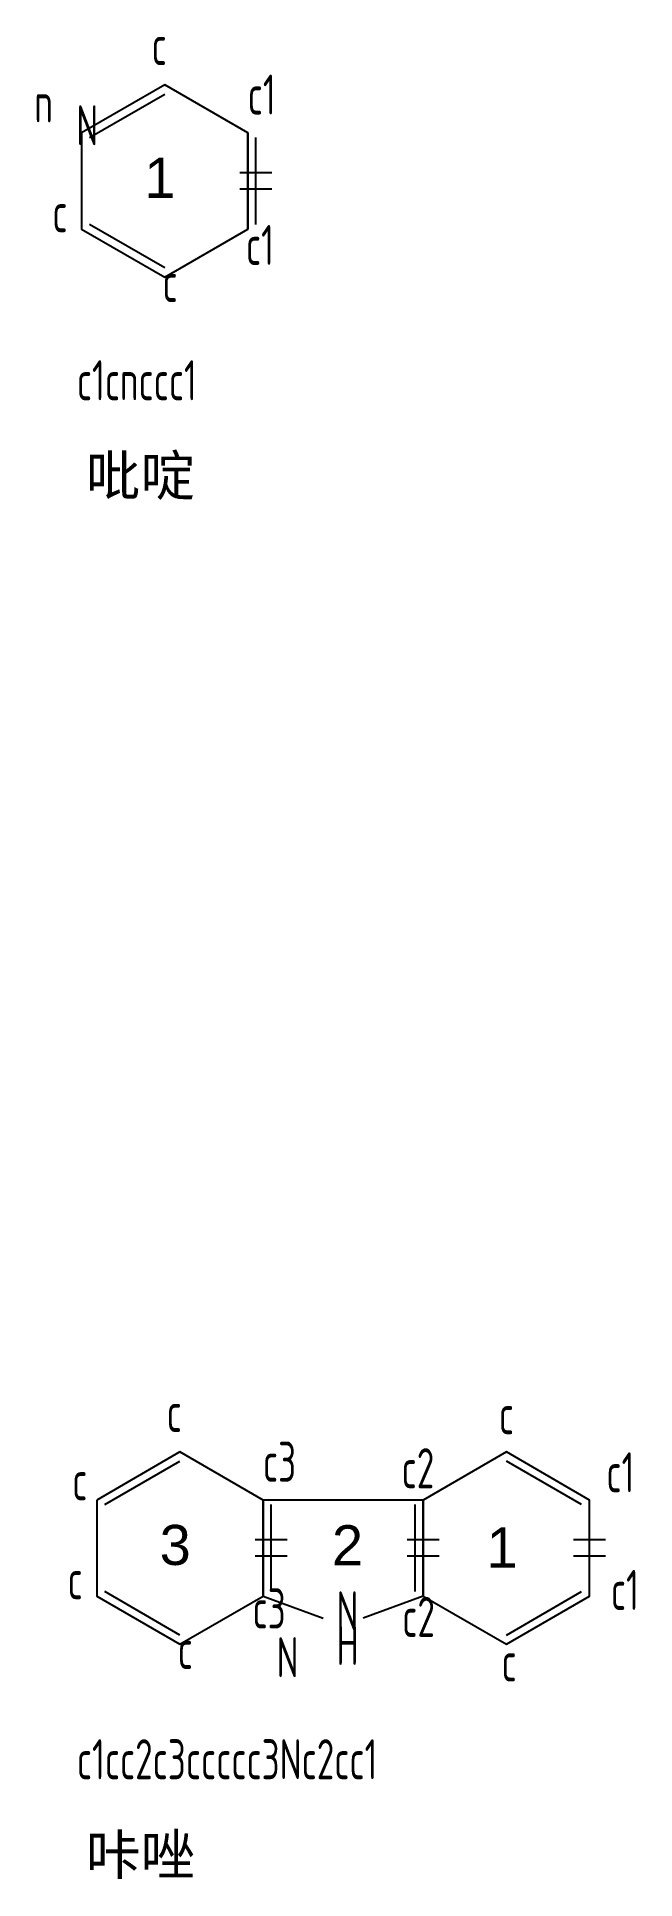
# Model space of a CAD drawing. Header units: millimetres. Extents: x 1948 to 8157, y -969 to 2597.
# Drawn here: x 2255.9 to 2293.3, y 227.6 to 342.5 of the extents above; entities that cross this region are included whole.
import ezdxf

# ---------------------------------------------------------------- set-up
doc = ezdxf.new("R2010")
doc.units = ezdxf.units.MM
doc.linetypes.add('ACAD_ISO07W100', pattern=[3, 0, -3])
doc.layers.add('text', color=7, linetype='ACAD_ISO07W100')
doc.layers.add('打断层', color=30, linetype='Continuous')
doc.styles.get("Standard").update_dxf_attribs({"font": 'arial.ttf'})
doc.styles.add('text', font='hzs.shx', dxfattribs={"width": 0.75, "bigfont": 'hztx.shx'})

msp = doc.modelspace()

# ---------------------------------------------------------------- texts
at = {"color": 1}
for s, p in [('吡啶', (2259, 313.85)), ('咔唑', (2259, 227.83))]:
    msp.add_text(s, height=2.5, dxfattribs=at).set_placement(p)
at = {"layer": 'text', "style": 'text', "width": 0.75}
for s, p in [('c', (2263.11, 340.7)), ('c1', (2269.11, 337.61)), ('c', (2256.91, 330.27)), ('c1', (2269, 328.23)), ('c', (2263.79, 325.92)), ('c1cnccc1', (2258.44, 319.79)), ('c', (2264.05, 255.44)), ('c', (2284.79, 255.3)), ('c3', (2270.06, 252.34)), ('c2', (2278.72, 251.93)), ('c1', (2291.51, 251.68)), ('c', (2258.15, 251.18)), ('c', (2257.86, 245.01)), ('c1', (2291.79, 244.34)), ('c3', (2269.41, 243.19)), ('c2', (2278.76, 242.66)), ('N', (2270.91, 240.14)), ('c', (2264.74, 240.66)), ('c', (2284.96, 239.88)), ('c1cc2c3ccccc3Nc2cc1', (2258.44, 233.78))]:
    msp.add_text(s, height=2.5, dxfattribs=at).set_placement(p)
for s, p in [('n', (2255.79, 337.12)), ('N', (2258.4, 335.69)), ('N', (2274.65, 243)), ('H', (2274.65, 240.92))]:
    msp.add_text(s, height=2.5, rotation=360, dxfattribs=at).set_placement(p)
at = {"layer": 'text'}
for s, p in [('1', (2262.66, 332.42)), ('3', (2263.61, 247.15)), ('2', (2274.37, 247.13)), ('1', (2284.02, 246.99))]:
    msp.add_text(s, height=2.5, dxfattribs=at).set_placement(p)

# ---------------------------------------------------------------- linework, layer by layer
for p, q in [((2280.07, 251.2), (2270.07, 251.2)), ((2270.07, 245.2), (2273.83, 243.84)), ((2280.07, 245.2), (2276.31, 243.84))]:
    msp.add_line(p, q)
for points in [[(2258.73, 336.47), (2258.73, 330.47), (2263.93, 327.47), (2269.12, 330.47), (2269.12, 336.47), (2263.93, 339.47)], [(2259.68, 251.2), (2259.68, 245.2), (2264.87, 242.2), (2270.07, 245.2), (2270.07, 251.2), (2264.87, 254.2)], [(2280.07, 251.2), (2280.07, 245.2), (2285.27, 242.2), (2290.46, 245.2), (2290.46, 251.2), (2285.27, 254.2)]]:
    msp.add_lwpolyline(points, close=True)
for points in [[(2259.23, 336.18), (2263.93, 338.89)], [(2269.12, 336.47), (2269.12, 330.47)], [(2269.62, 330.76), (2269.62, 336.18)], [(2263.93, 328.05), (2259.23, 330.76)], [(2260.18, 250.92), (2264.87, 253.63)], [(2289.96, 250.92), (2285.27, 253.63)], [(2270.07, 251.2), (2270.07, 245.2)], [(2270.57, 245.49), (2270.57, 250.92)], [(2279.57, 245.49), (2279.57, 250.92)], [(2280.07, 245.2), (2280.07, 251.2)], [(2264.87, 242.78), (2260.18, 245.49)], [(2285.27, 242.78), (2289.96, 245.49)]]:
    msp.add_lwpolyline(points)
at = {"layer": '打断层'}
for p, q in [((2268.62, 333.99), (2270.62, 333.99)), ((2268.62, 332.99), (2270.62, 332.99)), ((2269.57, 248.73), (2271.57, 248.73)), ((2279.07, 248.73), (2281.07, 248.73)), ((2289.46, 248.73), (2291.46, 248.73)), ((2269.57, 247.73), (2271.57, 247.73)), ((2279.07, 247.73), (2281.07, 247.73)), ((2289.46, 247.73), (2291.46, 247.73))]:
    msp.add_line(p, q, dxfattribs=at)

msp.set_redraw_order([(e.dxf.handle, doc.entitydb.next_handle()) for e in msp.query("TEXT MTEXT ATTDEF DIMENSION ARC_DIMENSION")])  # texts and dimensions are drawn at this point

doc.saveas('drawing.dxf')
